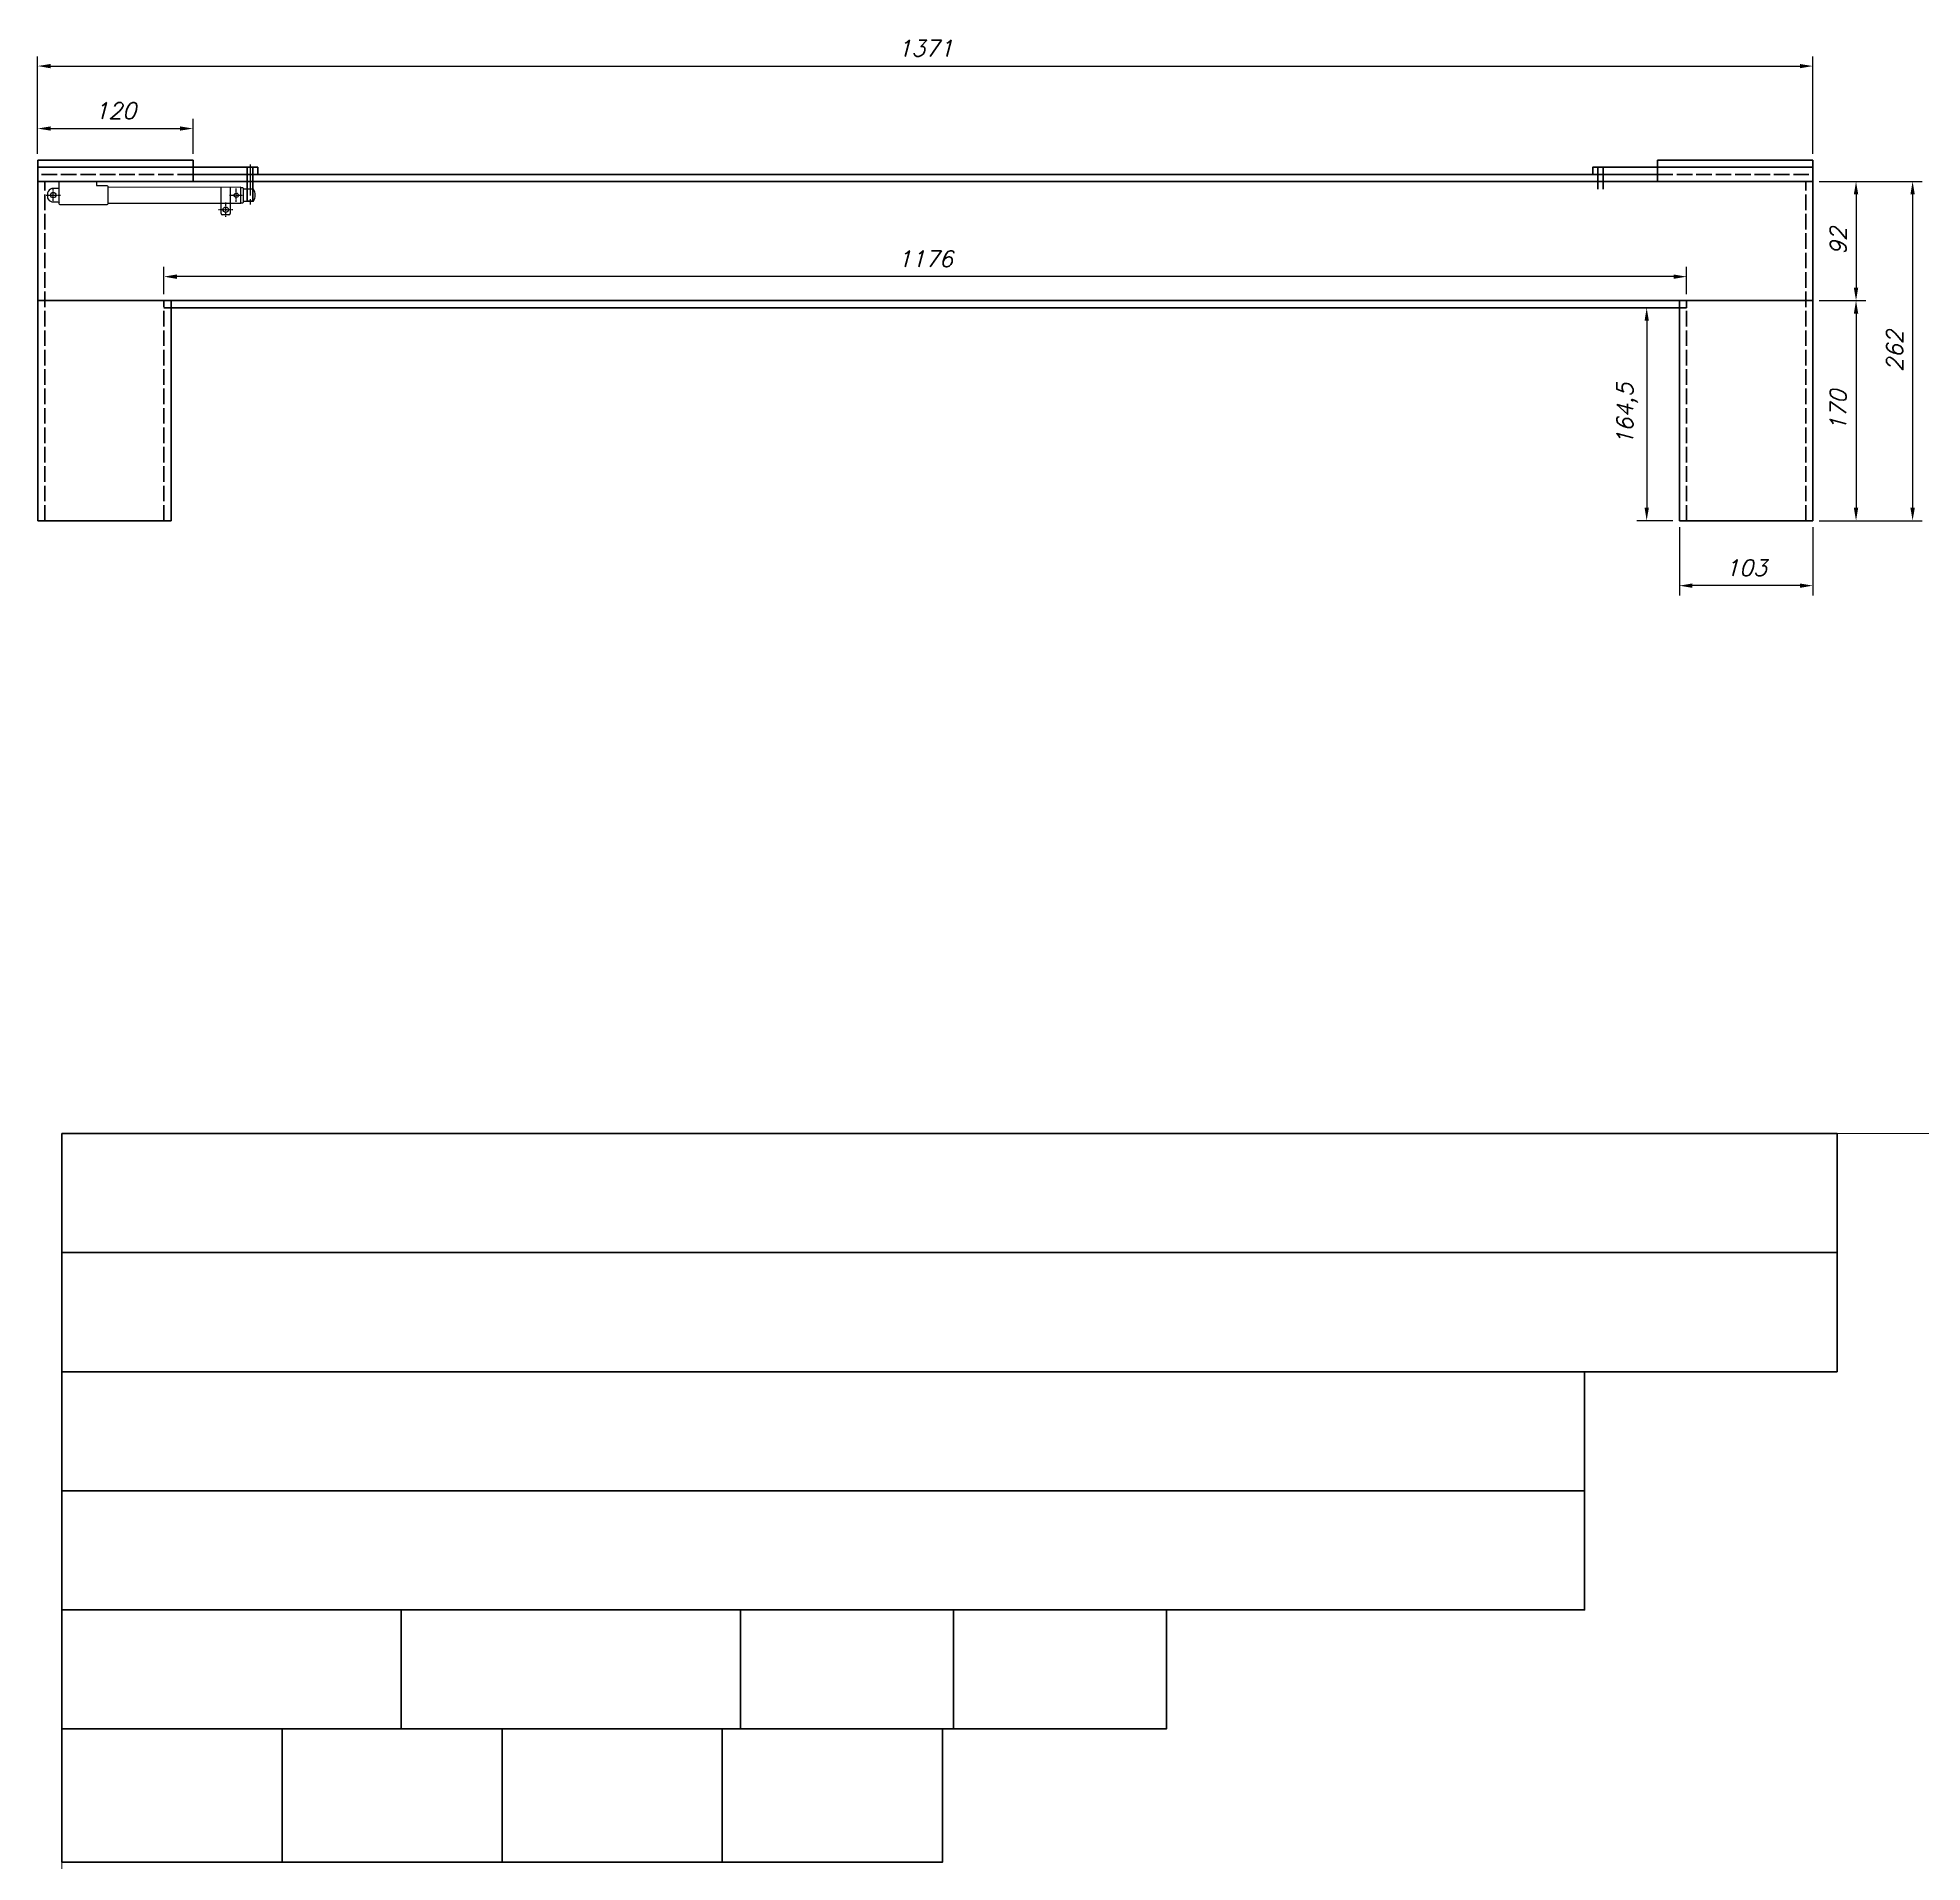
# Model space of a CAD drawing. Header units: millimetres. Extents: x 31 to 13852, y -4936 to 4514.
# Drawn here: x 11393 to 12849, y -935 to 475 of the extents above; entities that cross this region are included whole.
import ezdxf

# ---------------------------------------------------------------- set-up
doc = ezdxf.new("R2010")
doc.units = ezdxf.units.MM
for name, pattern in [('ACAD_ISO02W100', [15, 12, -3]), ('ACAD_ISO08W100', [36, 24, -3, 6, -3]), ('CENTER2', [1.125, 0.75, -0.125, 0.125, -0.125])]:
    doc.linetypes.add(name, pattern=pattern)
for name, color, linetype, lineweight in [('ACABADO', 7, 'Continuous', 50), ('AUXILIAR', 4, 'Continuous', 9), ('EJES', 1, 'ACAD_ISO08W100', 25), ('OCULTA', 3, 'ACAD_ISO02W100', 35), ('TEXTO', 1, 'Continuous', 35)]:
    doc.layers.add(name, color=color, linetype=linetype, lineweight=lineweight)
doc.styles.add('NORMAL', font='romans.shx', dxfattribs={"oblique": 15})
doc.dimstyles.new('ISO-25 (1-2)', dxfattribs={"dimtxt": 2.5, "dimasz": 2, "dimexe": 1.5, "dimexo": 1, "dimgap": 1.5, "dimtad": 1, "dimdec": 1, "dimtxsty": 'NORMAL', "dimcen": 0, "dimclrd": 6, "dimclre": 6, "dimclrt": 256, "dimadec": 0, "dimazin": 0, "dimtfac": 1, "dimtdec": 1, "dimtmove": 0, "dimatfit": 3, "dimfxl": 1, "dimlwd": 25, "dimlwe": 25, "dimarcsym": 0})

# ---------------------------------------------------------------- blocks, each defined once
blk = doc.blocks.new('*U100')
at = {"layer": 'EJES', "color": 0, "linetype": 'CENTER2', "transparency": 16777216}
for p, q in [((-5.6, 0), (-0.4, 0)), ((0, 0.4), (0, 5.6)), ((0.4, 0), (5.6, 0)), ((0, -5.6), (0, -0.4))]:
    blk.add_line(p, q, dxfattribs=at)
at = {"layer": 'EJES', "color": 0, "linetype": 'Continuous', "transparency": 16777216}
for p, q in [((-0.2, 0), (0.2, 0)), ((0, -0.2), (0, 0.2))]:
    blk.add_line(p, q, dxfattribs=at)
blk = doc.blocks.new('*U101')
at = {"layer": 'EJES', "color": 0, "linetype": 'CENTER2', "transparency": 16777216}
for p, q in [((-5.5, 0), (-0.4, 0)), ((0, 0.4), (0, 5.5)), ((0.4, 0), (5.5, 0)), ((0, -5.5), (0, -0.4))]:
    blk.add_line(p, q, dxfattribs=at)
at = {"layer": 'EJES', "color": 0, "linetype": 'Continuous', "transparency": 16777216}
for p, q in [((-0.2, 0), (0.2, 0)), ((0, -0.2), (0, 0.2))]:
    blk.add_line(p, q, dxfattribs=at)
blk = doc.blocks.new('*U102')
at = {"layer": 'EJES', "color": 0, "linetype": 'CENTER2', "transparency": 16777216}
for p, q in [((-5.1, 0), (-0.3, 0)), ((0, 0.3), (0, 5.1)), ((0.3, 0), (5.1, 0)), ((0, -5.1), (0, -0.3))]:
    blk.add_line(p, q, dxfattribs=at)
at = {"layer": 'EJES', "color": 0, "linetype": 'Continuous', "transparency": 16777216}
for p, q in [((-0.2, 0), (0.2, 0)), ((0, -0.2), (0, 0.2))]:
    blk.add_line(p, q, dxfattribs=at)
blk = doc.blocks.new('*D104')
at = {"layer": 'Defpoints', "color": 0, "transparency": 16777216}
for p in [(12764.3, 452.9), (11393.3, 380.2), (12764.3, 380.2)]:
    blk.add_point(p, dxfattribs=at)
at = {"layer": 'TEXTO', "color": 6, "lineweight": 25, "transparency": 16777216}
for p, q in [((11393.3, 385.2), (11393.3, 460.4)), ((11403.3, 452.9), (12754.3, 452.9)), ((12764.3, 385.2), (12764.3, 460.4))]:
    blk.add_line(p, q, dxfattribs=at)
at = {"layer": 'TEXTO', "color": 6, "transparency": 16777216}
for points in [[(11403.3, 454.5), (11403.3, 451.2), (11393.3, 452.9)], [(12754.3, 454.5), (12754.3, 451.2), (12764.3, 452.9)]]:
    blk.add_solid(points, dxfattribs=at)
at = {"layer": 'TEXTO', "transparency": 16777216, "insert": (12078.8, 466.6), "char_height": 12.5, "attachment_point": 5, "style": 'NORMAL'}
blk.add_mtext('1371', dxfattribs=at)
blk = doc.blocks.new('*D105')
at = {"layer": 'Defpoints', "color": 0, "transparency": 16777216}
for p in [(12661.3, 266.2), (12636, 101.7), (12661.3, 101.7)]:
    blk.add_point(p, dxfattribs=at)
at = {"layer": 'TEXTO', "color": 6, "lineweight": 25, "transparency": 16777216}
for p, q in [((12656.3, 266.2), (12628.5, 266.2)), ((12636, 256.2), (12636, 111.7)), ((12656.3, 101.7), (12628.5, 101.7))]:
    blk.add_line(p, q, dxfattribs=at)
at = {"layer": 'TEXTO', "color": 6, "transparency": 16777216}
for points in [[(12634.4, 256.2), (12637.7, 256.2), (12636, 266.2)], [(12634.4, 111.7), (12637.7, 111.7), (12636, 101.7)]]:
    blk.add_solid(points, dxfattribs=at)
at = {"layer": 'TEXTO', "transparency": 16777216, "insert": (12621.1, 183.9), "char_height": 12.5, "attachment_point": 5, "rotation": 90, "style": 'NORMAL'}
blk.add_mtext('164,5', dxfattribs=at)
blk = doc.blocks.new('*D103')
at = {"layer": 'Defpoints', "color": 0, "transparency": 16777216}
for p in [(11513.3, 404.6), (11393.3, 380.2), (11513.3, 380.2)]:
    blk.add_point(p, dxfattribs=at)
at = {"layer": 'TEXTO', "color": 6, "lineweight": 25, "transparency": 16777216}
for p, q in [((11393.3, 385.2), (11393.3, 412.1)), ((11513.3, 385.2), (11513.3, 412.1)), ((11403.3, 404.6), (11503.3, 404.6))]:
    blk.add_line(p, q, dxfattribs=at)
at = {"layer": 'TEXTO', "color": 6, "transparency": 16777216}
for points in [[(11403.3, 406.3), (11403.3, 403), (11393.3, 404.6)], [(11503.3, 406.3), (11503.3, 403), (11513.3, 404.6)]]:
    blk.add_solid(points, dxfattribs=at)
at = {"layer": 'TEXTO', "transparency": 16777216, "insert": (11453.3, 418.4), "char_height": 12.5, "attachment_point": 5, "style": 'NORMAL'}
blk.add_mtext('120', dxfattribs=at)
blk = doc.blocks.new('*D106')
at = {"layer": 'Defpoints', "color": 0, "transparency": 16777216}
for p in [(12764.3, 271.7), (12764.3, 101.7), (12797.7, 101.7)]:
    blk.add_point(p, dxfattribs=at)
at = {"layer": 'TEXTO', "color": 6, "lineweight": 25, "transparency": 16777216}
for p, q in [((12769.3, 271.7), (12805.2, 271.7)), ((12797.7, 261.7), (12797.7, 111.7)), ((12769.3, 101.7), (12805.2, 101.7))]:
    blk.add_line(p, q, dxfattribs=at)
at = {"layer": 'TEXTO', "color": 6, "transparency": 16777216}
for points in [[(12796, 261.7), (12799.4, 261.7), (12797.7, 271.7)], [(12796, 111.7), (12799.4, 111.7), (12797.7, 101.7)]]:
    blk.add_solid(points, dxfattribs=at)
at = {"layer": 'TEXTO', "transparency": 16777216, "insert": (12783.9, 186.7), "char_height": 12.5, "attachment_point": 5, "rotation": 90, "style": 'NORMAL'}
blk.add_mtext('170', dxfattribs=at)
blk = doc.blocks.new('*D107')
at = {"layer": 'Defpoints', "color": 0, "transparency": 16777216}
for p in [(12661.3, 101.7), (12764.3, 101.7), (12661.3, 51.5)]:
    blk.add_point(p, dxfattribs=at)
at = {"layer": 'TEXTO', "color": 6, "lineweight": 25, "transparency": 16777216}
for p, q in [((12661.3, 96.7), (12661.3, 44)), ((12764.3, 96.7), (12764.3, 44)), ((12754.3, 51.5), (12671.3, 51.5))]:
    blk.add_line(p, q, dxfattribs=at)
at = {"layer": 'TEXTO', "color": 6, "transparency": 16777216}
for points in [[(12671.3, 53.2), (12671.3, 49.8), (12661.3, 51.5)], [(12754.3, 53.2), (12754.3, 49.8), (12764.3, 51.5)]]:
    blk.add_solid(points, dxfattribs=at)
at = {"layer": 'TEXTO', "transparency": 16777216, "insert": (12712.8, 65.3), "char_height": 12.5, "attachment_point": 5, "style": 'NORMAL'}
blk.add_mtext('103', dxfattribs=at)
blk = doc.blocks.new('*D108')
at = {"layer": 'Defpoints', "color": 0, "transparency": 16777216}
for p in [(12764.3, 363.7), (12764.3, 271.7), (12797.7, 271.7)]:
    blk.add_point(p, dxfattribs=at)
at = {"layer": 'TEXTO', "color": 6, "lineweight": 25, "transparency": 16777216}
for p, q in [((12769.3, 363.7), (12805.2, 363.7)), ((12797.7, 353.7), (12797.7, 281.7)), ((12769.3, 271.7), (12805.2, 271.7))]:
    blk.add_line(p, q, dxfattribs=at)
at = {"layer": 'TEXTO', "color": 6, "transparency": 16777216}
for points in [[(12796, 353.7), (12799.4, 353.7), (12797.7, 363.7)], [(12796, 281.7), (12799.4, 281.7), (12797.7, 271.7)]]:
    blk.add_solid(points, dxfattribs=at)
at = {"layer": 'TEXTO', "transparency": 16777216, "insert": (12783.9, 317.7), "char_height": 12.5, "attachment_point": 5, "rotation": 90, "style": 'NORMAL'}
blk.add_mtext('92', dxfattribs=at)
blk = doc.blocks.new('*D109')
at = {"layer": 'Defpoints', "color": 0, "transparency": 16777216}
for p in [(11490.8, 290.2), (11490.8, 271.7), (12666.8, 271.7)]:
    blk.add_point(p, dxfattribs=at)
at = {"layer": 'TEXTO', "color": 6, "lineweight": 25, "transparency": 16777216}
for p, q in [((11490.8, 276.7), (11490.8, 297.7)), ((12666.8, 276.7), (12666.8, 297.7)), ((12656.8, 290.2), (11500.8, 290.2))]:
    blk.add_line(p, q, dxfattribs=at)
at = {"layer": 'TEXTO', "color": 6, "transparency": 16777216}
for points in [[(11500.8, 291.9), (11500.8, 288.5), (11490.8, 290.2)], [(12656.8, 291.9), (12656.8, 288.5), (12666.8, 290.2)]]:
    blk.add_solid(points, dxfattribs=at)
at = {"layer": 'TEXTO', "transparency": 16777216, "insert": (12078.8, 304), "char_height": 12.5, "attachment_point": 5, "style": 'NORMAL'}
blk.add_mtext('1176', dxfattribs=at)
blk = doc.blocks.new('*D110')
at = {"layer": 'Defpoints', "color": 0, "transparency": 16777216}
for p in [(12764.3, 363.7), (12764.3, 101.7), (12841.4, 101.7)]:
    blk.add_point(p, dxfattribs=at)
at = {"layer": 'TEXTO', "color": 6, "lineweight": 25, "transparency": 16777216}
for p, q in [((12769.3, 363.7), (12848.9, 363.7)), ((12841.4, 353.7), (12841.4, 111.7)), ((12769.3, 101.7), (12848.9, 101.7))]:
    blk.add_line(p, q, dxfattribs=at)
at = {"layer": 'TEXTO', "color": 6, "transparency": 16777216}
for points in [[(12839.7, 353.7), (12843.1, 353.7), (12841.4, 363.7)], [(12839.7, 111.7), (12843.1, 111.7), (12841.4, 101.7)]]:
    blk.add_solid(points, dxfattribs=at)
at = {"layer": 'TEXTO', "transparency": 16777216, "insert": (12827.6, 232.7), "char_height": 12.5, "attachment_point": 5, "rotation": 90, "style": 'NORMAL'}
blk.add_mtext('262', dxfattribs=at)

msp = doc.modelspace()

# ---------------------------------------------------------------- linework, layer by layer
for p, q in [((11534.94, 338.95), (11534.94, 359.18)), ((11542.02, 359.18), (11542.02, 338.95)), ((11540.92, 337.85), (11536.04, 337.85))]:
    msp.add_line(p, q)
for points in [[(11408.53, 358.3), (11404.32, 358.3, 0.2769036), (11400.86, 354.88), (11400.86, 350.92, 0.2211089), (11404.32, 348.11), (11408.53, 348.11)], [(11408.53, 348.11), (11408.53, 348.1, -0.2639595), (11409.94, 347.05), (11409.94, 358.69, -0.1254265), (11408.53, 358.3)], [(11446.39, 360.75, -0.4142136), (11447.49, 359.65), (11447.49, 346.81, -0.4142136), (11446.39, 345.71), (11411.04, 345.71, -0.4142136), (11409.94, 346.81), (11409.94, 362.61, -0.4142136), (11411.04, 363.71), (11437.71, 363.71, -0.4142136), (11438.81, 362.61), (11438.81, 360.75), (11446.39, 360.75)]]:
    msp.add_lwpolyline(points, format="xyb")
msp.add_lwpolyline([(11550.16, 359.26), (11447.49, 359.18), (11447.49, 346.87), (11550.16, 346.95)], close=True)
for points in [[(11550.16, 359.18), (11550.98, 359.18, -0.4142136), (11552.08, 358.08), (11552.08, 347.97, -0.4142136), (11550.98, 346.87), (11550.16, 346.87)], [(11552.08, 348.61), (11559.97, 348.61, 0.317191), (11559.97, 357.72), (11552.08, 357.72)]]:
    msp.add_lwpolyline(points, format="xyb", close=True)
for centre, radius in [((11405.35, 353.22), 2.12), ((11546.65, 353.11), 1.64), ((11538.53, 341.99), 2)]:
    msp.add_circle(centre, radius)
for centre, start, end in [((11536.04, 338.95), 180, 270), ((11540.92, 338.95), 270, 0)]:
    msp.add_arc(centre, 1.1, start, end)
at = {"layer": 'ACABADO'}
for p, q in [((12644.33, 380.19), (12764.33, 380.19)), ((12644.33, 374.69), (12644.33, 380.19)), ((12764.33, 380.19), (12764.33, 374.69)), ((11393.33, 101.69), (11393.33, 364.19)), ((11555.23, 357.72), (11555.23, 369.19)), ((11559.48, 357.72), (11559.48, 369.19)), ((11563.33, 369.19), (12594.33, 369.19)), ((12598.18, 357.72), (12598.18, 369.19)), ((12602.43, 357.72), (12602.43, 369.19)), ((12644.33, 363.69), (12644.33, 374.69)), ((12644.33, 374.69), (12764.33, 374.69)), ((12764.33, 374.69), (12764.33, 363.69)), ((12764.33, 101.69), (12764.33, 364.19)), ((12644.33, 363.69), (11513.33, 363.69)), ((12764.33, 363.69), (12644.33, 363.69)), ((11559.48, 348.61), (11555.23, 348.61)), ((11490.83, 271.69), (11393.33, 271.69)), ((12661.33, 271.69), (11490.83, 271.69)), ((11496.33, 101.69), (11496.33, 271.69)), ((11496.33, 266.19), (12661.33, 266.19)), ((12661.33, 101.69), (12661.33, 271.69)), ((12661.33, 266.19), (12661.33, 271.69)), ((12661.33, 271.69), (12764.33, 271.69)), ((11393.33, 101.69), (11496.33, 101.69)), ((12661.33, 101.69), (12764.33, 101.69))]:
    msp.add_line(p, q, dxfattribs=at)
for points in [[(11393.33, 380.19), (11513.33, 380.19), (11513.33, 374.69), (11393.33, 374.69)], [(11393.33, 374.69), (11513.33, 374.69), (11513.33, 363.69), (11393.33, 363.69)], [(11513.33, 374.69), (11563.33, 374.69), (11563.33, 369.19), (11513.33, 369.19)], [(12644.33, 374.69), (12594.33, 374.69), (12594.33, 369.19), (12644.33, 369.19)], [(11412.09, -463.75), (12783.09, -463.75), (12783.09, -371.75), (11412.09, -371.75)], [(11412.09, -555.75), (12783.09, -555.75), (12783.09, -463.75), (11412.09, -463.75)], [(11412.09, -555.75), (12588.09, -555.75), (12588.09, -647.75), (11412.09, -647.75)], [(11412.09, -647.75), (12588.09, -647.75), (12588.09, -739.75), (11412.09, -739.75)], [(11412.09, -831.75), (11412.09, -739.75), (11674.09, -739.75), (11674.09, -831.75)], [(11674.09, -831.75), (11674.09, -739.75), (11936.09, -739.75), (11936.09, -831.75)], [(11936.09, -739.75), (12100.59, -739.75), (12100.59, -831.75), (11936.09, -831.75)], [(12100.59, -739.75), (12265.09, -739.75), (12265.09, -831.75), (12100.59, -831.75)], [(11412.09, -831.75), (11582.09, -831.75), (11582.09, -934.75), (11412.09, -934.75)], [(11582.09, -831.75), (11752.09, -831.75), (11752.09, -934.75), (11582.09, -934.75)], [(11752.09, -831.75), (11922.09, -831.75), (11922.09, -934.75), (11752.09, -934.75)], [(11922.09, -831.75), (12092.09, -831.75), (12092.09, -934.75), (11922.09, -934.75)]]:
    msp.add_lwpolyline(points, close=True, dxfattribs=at)
at = {"layer": 'AUXILIAR'}
msp.add_lwpolyline([(13852.09, -2506.75), (13852.09, -371.75), (11412.09, -371.75), (11412.09, -2506.75)], close=True, dxfattribs=at)
at = {"layer": 'EJES'}
msp.add_line((11557.35, 376.94), (11557.35, 345.91), dxfattribs=at)
at = {"layer": 'OCULTA'}
for p, q in [((11513.33, 369.19), (11393.33, 369.19)), ((11555.23, 369.19), (11555.23, 374.69)), ((11559.48, 369.19), (11559.48, 374.69)), ((12598.18, 369.19), (12598.18, 374.69)), ((12602.43, 369.19), (12602.43, 374.69)), ((12644.33, 369.19), (12764.33, 369.19)), ((11398.83, 101.69), (11398.83, 363.69)), ((11555.23, 348.61), (11555.23, 357.72)), ((11559.48, 348.61), (11559.48, 357.72)), ((12758.83, 101.69), (12758.83, 363.69)), ((11490.83, 101.69), (11490.83, 271.69)), ((11496.33, 266.19), (11490.83, 266.19)), ((12661.33, 266.19), (12666.83, 266.19)), ((12666.83, 266.19), (12666.83, 271.69)), ((12666.83, 101.69), (12666.83, 266.69))]:
    msp.add_line(p, q, dxfattribs=at)

# ---------------------------------------------------------------- block references
at = {"layer": 'EJES', "linetype": 'CENTER2'}
for name, p in [('*U100', (11405.35, 353.22)), ('*U102', (11546.65, 353.11)), ('*U101', (11538.53, 341.99))]:
    msp.add_blockref(name, p, dxfattribs=at)

# ---------------------------------------------------------------- dimensions: what is measured, and where the dimension line sits
at = {"layer": 'TEXTO'}
for base, p1, p2, picture, middle in [((12764.33, 452.87), (11393.33, 380.19), (12764.33, 380.19), '*D104', (12078.83, 466.62)), ((11513.33, 404.64), (11393.33, 380.19), (11513.33, 380.19), '*D103', (11453.33, 418.39)), ((11490.83, 290.21), (12666.83, 271.69), (11490.83, 271.69), '*D109', (12078.83, 303.96)), ((12661.33, 51.5), (12764.33, 101.69), (12661.33, 101.69), '*D107', (12712.83, 65.25))]:
    dim = msp.add_linear_dim(base=base, p1=p1, p2=p2, dimstyle='ISO-25 (1-2)', dxfattribs=at)
    dim.commit()
    dim.dimension.update_dxf_attribs({"geometry": picture, "text_midpoint": middle})
for base, p1, p2, picture, middle in [((12797.69, 271.69), (12764.33, 363.69), (12764.33, 271.69), '*D108', (12783.94, 317.69)), ((12841.39, 101.69), (12764.33, 363.69), (12764.33, 101.69), '*D110', (12827.64, 232.69)), ((12636.03, 101.69), (12661.33, 266.19), (12661.33, 101.69), '*D105', (12621.09, 183.94)), ((12797.69, 101.69), (12764.33, 271.69), (12764.33, 101.69), '*D106', (12783.94, 186.69))]:
    dim = msp.add_linear_dim(base=base, p1=p1, p2=p2, angle=90, dimstyle='ISO-25 (1-2)', dxfattribs=at)
    dim.commit()
    dim.dimension.update_dxf_attribs({"geometry": picture, "text_midpoint": middle})

doc.saveas('drawing.dxf')
